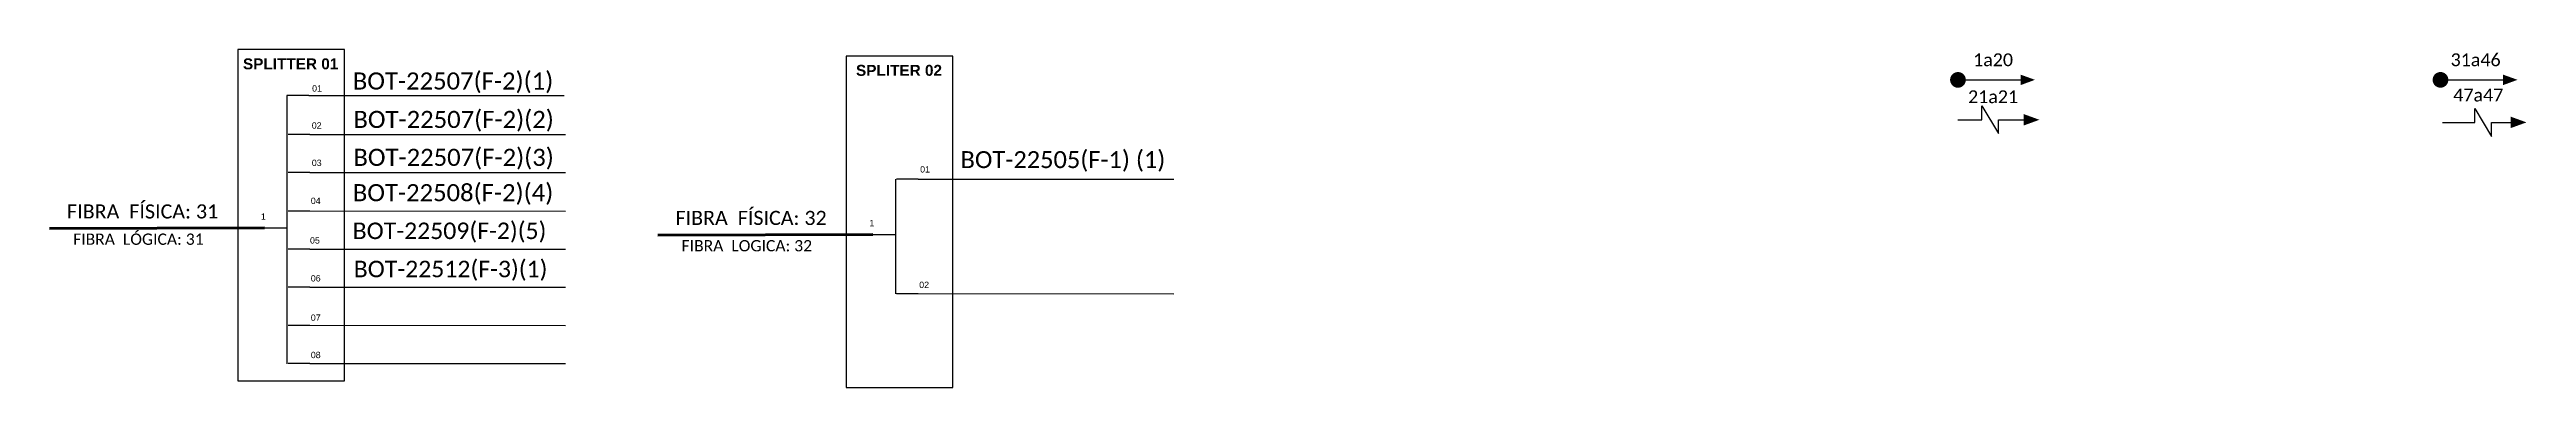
# Model space of a CAD drawing. Header units: millimetres. Extents: x 742 to 1449, y -949 to -211.
# Drawn here: x 1023.2 to 1424.1, y -388.3 to -333.6 of the extents above; entities that cross this region are included whole.
import ezdxf

# ---------------------------------------------------------------- set-up
doc = ezdxf.new("R2010")
doc.units = ezdxf.units.MM
doc.header["$LTSCALE"] = 3
doc.layers.add('40.1-ETIQUETAS', color=1, linetype='Continuous', lineweight=20)
doc.layers.add('SETA', color=7, linetype='Continuous')
doc.layers.add('texto', color=255, linetype='Continuous')
doc.styles.add('ARIAL', font='arial.ttf')
doc.styles.get("Standard").update_dxf_attribs({"font": 'arial.ttf'})

msp = doc.modelspace()

# ---------------------------------------------------------------- texts
at = {"attachment_point": 5}
for s, insert, char_height, width in [('\\C10;\\fArial|b1|i0|c0|p34;\\H1x;SPLITTER 01', (1062.2, -335.95), 1.7753, 17.28), ('\\C10;\\fArial|b1|i0|c0|p34;SPLITER 02', (1160.68, -337), 1.7753, 16.6219), ('\\C7;\\fArial|b0|i0|;\\H1.0273588255048;01 ', (1066.47, -339.92), 1.7753, 3.5602), ('\\C7;\\fCalibri|b0|i0|c0|p34;BOT-22507(F-2)(1) ', (1088.49, -339.01), 2.766, 41.8176), ('\\C7;\\fCalibri|b0|i0|c0|p34;BOT-22507(F-2)(2)', (1088.58, -345.23), 2.766, 41.8176), ('\\C7;\\fArial|b0|i0|;\\H1.0273588255048;02 ', (1066.42, -345.92), 1.7753, 3.7582), ('\\C7;\\fArial|b0|i0|;\\H1.0273588255048;03 ', (1066.42, -351.97), 1.7753, 3.456), ('\\C7;\\fCalibri|b0|i0|c0|p34;BOT-22507(F-2)(3)', (1088.58, -351.37), 2.766, 41.8176), ('\\C7;\\fArial|b0|i0;\\H0.578704x;01 ', (1164.9, -353.02), 1.7753, 3.456), ('\\C7;\\fCalibri|b0|i0|c0|p34;BOT-22508(F-2)(4)  ', (1088.49, -357.09), 2.766, 65.6819), ('\\C7;\\fCalibri|b0|i0|c0|p34;FIBRA  FÍSICA: 31', (1038.24, -359.84), 2.2859, 34.56), ('\\C7;\\fArial|b0|i0|;\\H1.0273588255048;1', (1057.79, -360.66), 1.7753, 1.7584), ('\\C7;\\fArial|b0|i0|;\\H1.0273588255048;04 ', (1066.26, -358.11), 1.7753, 3.7582), ('\\C7;\\fCalibri|b0|i0|c0|p34;FIBRA  FÍSICA: 32', (1136.73, -360.89), 2.2859, 34.56), ('\\pxt17;\\C7;\\fCalibri|b0|i0|c0|p34;FIBRA  LÓGICA: 31', (1037.55, -364.33), 1.8289, 34.56), ('\\C7;\\fArial|b0|i0|;\\H1.0273588255048;05 ', (1066.13, -364.52), 1.7753, 4.6222), ('\\C7;\\fCalibri|b0|i0|c0|p34;FIBRA  LOGICA: 32', (1136.04, -365.39), 1.8289, 34.56), ('\\C7;\\fArial|b0|i0|;\\H1.0273588255048;1', (1156.28, -361.71), 1.7753, 1.7584), ('\\C7;\\fArial|b0|i0|;\\H1.0273588255048;06 ', (1066.26, -370.66), 1.7753, 3.7582), ('\\C7;\\fArial|b0|i0;\\H0.578704x;02 ', (1164.75, -371.71), 1.7753, 3.7582), ('\\C7;\\fArial|b0|i0|;\\H1.0273588255048;07 ', (1066.26, -377.03), 1.7753, 3.7582), ('\\C7;\\fArial|b0|i0|;\\H1.0273588255048;08 ', (1066.26, -383.07), 1.7753, 3.7582)]:
    msp.add_mtext(s, dxfattribs=dict(at, insert=insert, char_height=char_height, width=width))
at = {"layer": '40.1-ETIQUETAS', "color": 0, "char_height": 2.0739, "width": 35.4262, "attachment_point": 5, "style": 'ARIAL'}
for s, insert in [('{\\fCalibri|b0|i0|c0|p34;1a20}', (1337.78, -335.29)), ('{\\fCalibri|b0|i0|c0|p34;31a46}', (1415.89, -335.29)), ('{\\fCalibri|b0|i0|c0|p34;21a21}', (1337.78, -341.27)), ('{\\fCalibri|b0|i0|c0|p34;47a47}', (1416.32, -341))]:
    msp.add_mtext(s, dxfattribs=dict(at, insert=insert))
at = {"layer": 'texto', "attachment_point": 1}
for s, insert, char_height, width in [('\\C7;\\fCalibri|b0|i0|c0|p34;BOT-22505(F-1) (1)', (1170.64, -350.07), 2.7432, 67.3962), ('\\C7;\\fCalibri|b0|i0|c0|p34;BOT-22509(F-2)(5) ', (1072.24, -361.63), 2.6734, 65.6819), ('\\C7;\\fCalibri|b0|i0|c0|p34;BOT-22512(F-3)(1) ', (1072.41, -367.81), 2.6734, 65.6819)]:
    msp.add_mtext(s, dxfattribs=dict(at, insert=insert, char_height=char_height, width=width))

# ---------------------------------------------------------------- linework, layer by layer
at = {"color": 7, "linetype": 'Continuous'}
for p, q in [((1061.61, -341.06), (1061.61, -384.49)), ((1065.12, -341.06), (1061.61, -341.06)), ((1065.3, -347.35), (1061.78, -347.35)), ((1065.3, -353.54), (1061.78, -353.54)), ((1160.09, -354.6), (1160.09, -373.14)), ((1163.79, -354.59), (1160.27, -354.59)), ((1065.3, -359.76), (1061.78, -359.76)), ((1057.96, -362.49), (1061.59, -362.49)), ((1156.44, -363.54), (1160.08, -363.54)), ((1065.3, -365.92), (1061.78, -365.92)), ((1065.3, -372.09), (1061.78, -372.09)), ((1163.79, -373.14), (1160.27, -373.14)), ((1065.3, -378.28), (1061.78, -378.28)), ((1065.3, -384.45), (1061.78, -384.45))]:
    msp.add_line(p, q, dxfattribs=at)
at = {"color": 10, "linetype": 'Continuous'}
for p, q in [((1065.12, -341.06), (1106.5, -341.07)), ((1065.3, -347.35), (1106.67, -347.36)), ((1065.3, -353.53), (1106.67, -353.54)), ((1163.79, -354.58), (1205.16, -354.59)), ((1065.3, -359.75), (1106.67, -359.76)), ((1065.3, -365.91), (1106.67, -365.92)), ((1065.3, -372.08), (1106.67, -372.09)), ((1163.79, -373.13), (1205.16, -373.14)), ((1065.3, -378.26), (1106.67, -378.28)), ((1065.3, -384.45), (1106.67, -384.47))]:
    msp.add_line(p, q, dxfattribs=at)
at = {"color": 1, "linetype": 'Continuous', "lineweight": 60}
for p, q in [((1057.96, -362.49), (1023.17, -362.6)), ((1156.44, -363.54), (1121.66, -363.65))]:
    msp.add_line(p, q, dxfattribs=at)
at = {"color": 7}
for points in [[(1053.64, -387.27), (1070.92, -387.27), (1070.92, -333.62), (1053.64, -333.62)], [(1152.12, -388.32), (1169.4, -388.32), (1169.4, -334.67), (1152.12, -334.67)]]:
    msp.add_lwpolyline(points, close=True, dxfattribs=at)
at = {"color": 7, "const_width": 1.27}
for points in [[(1331.46, -338.53, 1), (1332.73, -338.53, 1)], [(1409.57, -338.53, 1), (1410.84, -338.53, 1)]]:
    msp.add_lwpolyline(points, format="xyb", close=True, dxfattribs=at)
at = {"color": 7}
for points in [[(1332.1, -338.53), (1342.23, -338.53)], [(1410.2, -338.53), (1420.34, -338.53)], [(1335.98, -344.99), (1335.98, -342.74), (1338.67, -347.23), (1338.67, -344.99)], [(1415.78, -345.43), (1415.78, -343.18), (1418.47, -347.67), (1418.47, -345.43)]]:
    msp.add_lwpolyline(points, dxfattribs=at)
at = {"layer": 'SETA', "color": 7}
for points in [[(1332.1, -344.99), (1335.98, -344.99)], [(1338.67, -344.99), (1342.72, -344.99)], [(1410.52, -345.43), (1415.78, -345.43)], [(1418.47, -345.43), (1422.53, -345.43)]]:
    msp.add_lwpolyline(points, dxfattribs=at)
for points in [[(1342.23, -337.68), (1344.56, -338.52), (1342.24, -339.38)], [(1420.33, -337.68), (1422.67, -338.52), (1420.34, -339.38)], [(1342.72, -344.06), (1345.28, -344.99), (1342.72, -345.92)], [(1421.56, -344.48), (1424.12, -345.41), (1421.56, -346.34)]]:
    msp.add_solid(points, dxfattribs=at)

msp.set_redraw_order([(e.dxf.handle, doc.entitydb.next_handle()) for e in msp.query("TEXT MTEXT ATTDEF DIMENSION ARC_DIMENSION")])  # texts and dimensions are drawn at this point

doc.saveas('drawing.dxf')
